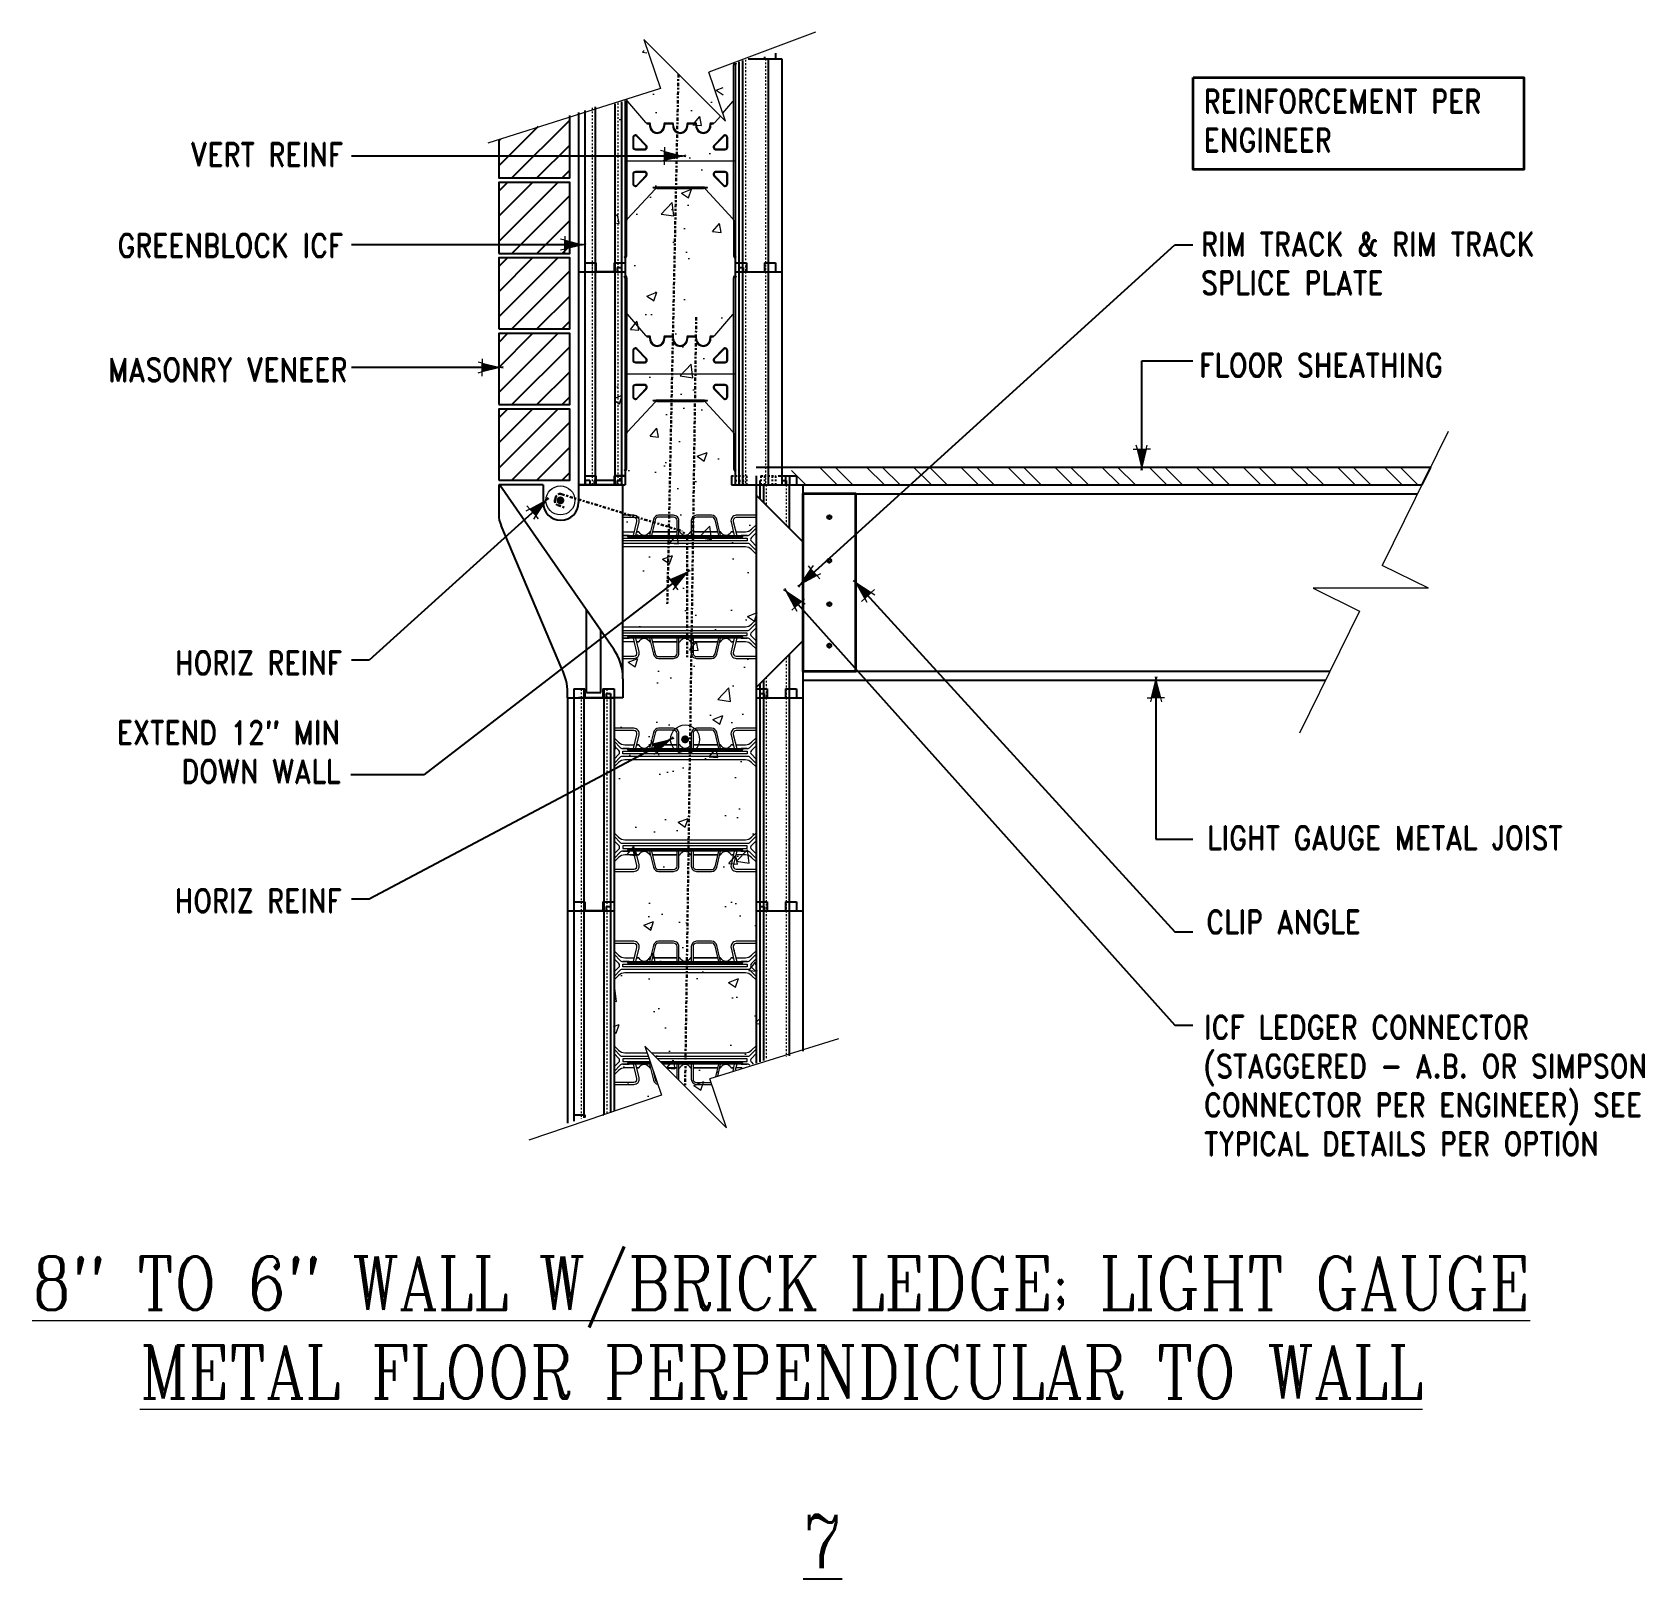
# Model space of a CAD drawing. Header units: inches. Extents: x -32 to 58.8, y 83.9 to 171.
import ezdxf

# ---------------------------------------------------------------- set-up
doc = ezdxf.new("R2010")
doc.units = ezdxf.units.IN
doc.header["$MEASUREMENT"] = 0
for name, pattern in [('CENTER', [2, 1.25, -0.25, 0.25, -0.25]), ('DASHED2', [0.375, 0.25, -0.125]), ('HIDDEN', [0.375, 0.25, -0.125]), ('HIDDEN2', [0.1875, 0.125, -0.0625])]:
    doc.linetypes.add(name, pattern=pattern)
doc.layers.get('Defpoints').update_dxf_attribs({"color": 252})
for name, color, linetype, lineweight in [('A2 Hatch', 8, 'Continuous', 9), ('A4 medium', 7, 'Continuous', 35), ('DETAILS', 7, 'Continuous', 13), ('DIM', 3, 'Continuous', 13), ('REBAR', 2, 'CENTER', 30)]:
    doc.layers.add(name, color=color, linetype=linetype, lineweight=lineweight)
doc.styles.add('ARCTEXT', font='arctext.shx', dxfattribs={"width": 0.85})
doc.styles.add('RomanC', font='romanc.shx', dxfattribs={"width": 0.85, "height": 5})
doc.styles.add('ROMAND', font='romand.shx', dxfattribs={"width": 0.85})
doc.dimstyles.new('ARCTEXT1-4', dxfattribs={"dimtxt": 4, "dimasz": 2, "dimexe": 2, "dimexo": 2, "dimgap": 2, "dimtad": 1, "dimdec": 4, "dimzin": 3, "dimdsep": 46, "dimlunit": 4, "dimtxsty": 'ARCTEXT', "dimblk": 'ARCHTICK', "dimcen": 2, "dimaunit": 1, "dimadec": 0, "dimazin": 0, "dimtfac": 1, "dimtdec": 4, "dimtmove": 2, "dimatfit": 3, "dimldrblk": 'arrow', "dimfxl": 0, "dimtolj": 1, "dimtzin": 0, "dimarcsym": 0})

msp = doc.modelspace()

# ---------------------------------------------------------------- texts
at = {"layer": 'Defpoints', "insert": (12.542, 87.492), "char_height": 3, "width": 90.08, "attachment_point": 2, "style": 'RomanC'}
msp.add_mtext('{\\L7\\P}\\P            ', dxfattribs=at)
at = {"layer": 'DIM', "color": 3, "char_height": 1.3125, "style": 'ROMAND'}
for s, insert, width, attachment_point in [('REINFORCEMENT PER ENGINEER', (34.003, 167.791), 22.17809, 1), ('VERT REINF ', (-14.458, 164.786), 22.68955, 3), ('GREENBLOCK ICF', (-14.458, 159.664), 22.68955, 3), ('RIM TRACK & RIM TRACK SPLICE PLATE ', (33.853, 159.748), 22.68955, 1), ('MASONRY VENEER ', (-14.22, 152.668), 22.68955, 3), ('FLOOR SHEATHING ', (33.751, 152.922), 22.68955, 1), ('HORIZ REINF ', (-14.518, 136.153), 22.68955, 3), ('EXTEND 12" MIN DOWN WALL ', (-14.632, 132.223), 16.76305, 3), ('LIGHT GAUGE METAL JOIST', (34.196, 126.291), 22.68955, 1), ('HORIZ REINF ', (-14.533, 122.751), 22.68955, 3), ('CLIP ANGLE', (34.153, 121.555), 22.68955, 1), ('ICF LEDGER CONNECTOR\\P(STAGGERED - A.B. OR SIMPSON CONNECTOR PER ENGINEER) SEE TYPICAL DETAILS PER OPTION', (34.025, 115.62), 29.49454, 1)]:
    msp.add_mtext(s, dxfattribs=dict(at, insert=insert, width=width, attachment_point=attachment_point))
at = {"layer": 'DIM', "insert": (10.208, 102.044), "char_height": 3, "width": 98.11745, "attachment_point": 2, "style": 'ARCTEXT'}
msp.add_mtext('{\\Fromanc.shx|c0;\\L8" TO 6" WALL W/BRICK LEDGE; LIGHT GAUGE METAL FLOOR PERPENDICULAR TO WALL}      ', dxfattribs=at)

# ---------------------------------------------------------------- blocks, each defined once
blk = doc.blocks.new('_ArchTick')
at = {"color": 0, "linetype": 'ByBlock', "const_width": 0.15}
blk.add_lwpolyline([(-0.5, -0.5), (0.5, 0.5)], dxfattribs=at)
blk = doc.blocks.new('arrow')
at = {"layer": 'DIM'}
blk.add_hatch(color=253, dxfattribs=at).paths.add_polyline_path([(-2, 0.5), (-2, -0.5), (0, 0)])
at = {"layer": 'DIM', "lineweight": 9}
for points in [[(-2, 0.98), (-2, 0.5), (-2.47, 0.62)], [(0.37, 0.09), (0, 0)], [(0.37, -0.09), (0, 0)], [(-2, -0.98), (-2, -0.5), (-2.47, -0.62)]]:
    blk.add_lwpolyline(points, dxfattribs=at)
at = {"layer": 'DIM', "lineweight": 15}
blk.add_lwpolyline([(0, 0), (-2, -0.5), (-2, 0.5), (0, 0)], dxfattribs=at)

# ---------------------------------------------------------------- hatches: boundary and pattern name
at = {"ltscale": 0.15}
h = msp.add_hatch(dxfattribs=at)
h.set_pattern_fill('ANSI31', color=256, scale=8, style=0)
h.set_pattern_definition([(45, (-3287.2688, 502.3049), (-0.70710678, 0.70710678), [])])
h.paths.add_polyline_path([(-5.704, 158.566), (-1.704, 158.566), (-1.704, 162.566), (-5.704, 162.566)])
h = msp.add_hatch(dxfattribs=at)
h.set_pattern_fill('ANSI31', color=256, scale=8, style=0)
h.set_pattern_definition([(45, (-3287.2688, 498.0549), (-0.70710678, 0.70710678), [])])
h.paths.add_polyline_path([(-5.704, 154.316), (-1.704, 154.316), (-1.704, 158.316), (-5.704, 158.316)])
h = msp.add_hatch(dxfattribs=at)
h.set_pattern_fill('ANSI31', color=256, scale=8, style=0)
h.set_pattern_definition([(45, (-3287.2688, 493.7856), (-0.70710678, 0.70710678), [])])
h.paths.add_polyline_path([(-5.704, 150.046), (-1.704, 150.046), (-1.704, 154.046), (-5.704, 154.046)])
h = msp.add_hatch(dxfattribs=at)
h.set_pattern_fill('ANSI31', color=256, scale=8, style=0)
h.set_pattern_definition([(45, (-3287.2688, 489.5356), (-0.70710678, 0.70710678), [])])
h.paths.add_polyline_path([(-5.704, 145.796), (-1.704, 145.796), (-1.704, 149.796), (-5.704, 149.796)])
at = {"layer": 'A2 Hatch', "ltscale": 0.15}
h = msp.add_hatch(dxfattribs=at)
h.set_pattern_fill('AR-CONC', color=256, scale=0.8, style=0)
h.set_pattern_definition([(50, (-3080.9174, 583.8193), (5.7380815, -0.502017), [0.6, -6.6]), (355, (-3080.9174, 583.8193), (-1.110011, 6.017537), [0.48, -5.28]), (100.45145, (-3080.439, 583.7775), (4.628071, 5.51552), [0.509922, -5.609137]), (46.1842, (-3080.9174, 585.419), (8.537928, -1.324152), [0.9, -9.9]), (96.63564, (-3080.206, 585.309), (7.477296, 7.792949), [0.764882, -8.413704]), (351.1842, (-3080.917, 585.419), (7.477296, 7.79295), [0.72, -7.92]), (21, (-3080.1174, 585.0193), (4.7752564, -3.220951), [0.6, -6.6]), (326, (-3080.1174, 585.0193), (1.946523, 5.8012), [0.48, -5.28]), (71.45144, (-3079.7195, 584.751), (6.721779, 2.580249), [0.509922, -5.609137]), (37.5, (-3080.9174, 583.8193), (0.0972788, 2.6631508), [0, -5.216, 0, -5.36, 0, -5.3]), (7.5, (-3080.9174, 583.8193), (2.1045563, 3.1552937), [0, -3.056, 0, -5.096, 0, -2.02]), (327.5, (-3082.7014, 583.8193), (4.2705795, -0.180439), [0, -2, 0, -6.24, 0, -8.28]), (317.5, (-3083.5014, 583.8193), (4.6654894, 0.80084), [0, -2.6, 0, -4.144, 0, -5.88])])
h.paths.add_polyline_path([(2.938, 167.733), (0.952, 167.059), (0.752, 110.043), (3.622, 111.016), (2.686, 113.776), (7.282, 109.18), (6.346, 111.94), (8.952, 112.824), (8.948, 145.406), (6.948, 145.406), (6.948, 169.092), (5.662, 168.656), (6.598, 165.896), (2.002, 170.493)])
h = msp.add_hatch(dxfattribs=at)
h.set_pattern_fill('ANSI32', color=256, scale=5, angle=90, style=0)
h.set_pattern_definition([(135, (-3721.333, 650.5132), (-1.3258252, -1.3258252), []), (135, (-3721.333, 651.397), (-1.3258252, -1.3258252), [])])
h.paths.add_polyline_path([(10.796, 146.527), (46.796, 146.527), (46.303, 145.527), (10.796, 145.527)])
h = msp.add_hatch(color=256, dxfattribs=at)
edge = h.paths.add_edge_path()
edge.add_arc((-2.228, 144.648), 0.224, 0, 360)
h = msp.add_hatch(color=256, dxfattribs=at)
edge = h.paths.add_edge_path()
edge.add_arc((4.796, 131.185), 0.224, 0, 360)

# ---------------------------------------------------------------- linework, layer by layer
at = {"color": 1}
for p, q in [((9.896, 169.842), (9.896, 169.527)), ((7.621, 169.283), (7.621, 157.527)), ((7.821, 169.351), (7.821, 157.527)), ((8.036, 169.423), (8.036, 157.527)), ((8.342, 169.527), (10.246, 169.527)), ((9.067, 169.561), (9.067, 169.527)), ((9.271, 169.63), (9.271, 169.527)), ((9.481, 169.527), (9.481, 157.527)), ((10.246, 169.527), (10.246, 157.527)), ((1.221, 167.112), (1.221, 157.527)), ((1.421, 167.18), (1.421, 157.527)), ((-1.204, 166.502), (-1.204, 157.527)), ((-0.854, 166.62), (-0.854, 157.527)), ((-0.279, 166.815), (-0.279, 157.527)), ((0.846, 166.985), (0.846, 157.527)), ((-0.854, 158.027), (-0.229, 158.027)), ((-0.854, 158.027), (-0.854, 145.527)), ((-0.279, 158.027), (-0.279, 145.527)), ((-0.229, 158.027), (-0.229, 157.527)), ((0.796, 158.027), (0.796, 157.527)), ((0.796, 158.027), (1.421, 158.027)), ((0.846, 158.027), (0.846, 145.527)), ((1.421, 158.027), (1.421, 145.527)), ((1.421, 158.027), (1.421, 157.527)), ((7.621, 158.027), (7.621, 145.527)), ((7.621, 158.027), (8.246, 158.027)), ((7.621, 158.027), (7.621, 157.527)), ((8.246, 158.027), (8.246, 157.527)), ((9.271, 158.027), (9.271, 157.527)), ((9.271, 158.027), (9.896, 158.027)), ((9.896, 158.027), (9.896, 157.527)), ((-1.204, 157.527), (-1.204, 145.527)), ((-1.204, 157.527), (0.971, 157.527)), ((-1.204, 157.527), (1.421, 157.527)), ((0.846, 157.527), (-0.279, 157.527)), ((0.971, 157.777), (0.971, 157.527)), ((0.971, 157.777), (1.221, 157.777)), ((1.221, 157.777), (1.221, 145.527)), ((1.221, 157.527), (1.421, 157.527)), ((7.621, 157.527), (7.821, 157.527)), ((7.621, 157.527), (10.246, 157.527)), ((7.821, 157.777), (7.821, 145.527)), ((7.821, 157.777), (8.071, 157.777)), ((8.036, 157.527), (10.246, 157.527)), ((8.036, 157.527), (8.036, 145.527)), ((8.071, 157.777), (8.071, 157.527)), ((9.481, 157.527), (9.481, 145.527)), ((10.246, 157.527), (10.246, 145.527)), ((-5.704, 145.527), (-5.704, 143.849)), ((-3.204, 145.527), (-5.704, 145.527)), ((-5.648, 145.527), (0.76, 136.299)), ((-3.204, 145.527), (-3.204, 144.527)), ((-1.204, 145.527), (0.971, 145.527)), ((-1.204, 145.527), (1.421, 145.527)), ((1.296, 145.527), (-1.204, 145.527)), ((-1.204, 145.527), (-1.204, 144.527)), ((-1.204, 145.527), (1.421, 145.527)), ((-0.854, 146.027), (-0.229, 146.027)), ((-0.829, 145.777), (-0.829, 145.527)), ((-0.579, 145.777), (-0.829, 145.777)), ((-0.579, 145.777), (-0.579, 145.527)), ((0.796, 145.777), (-0.329, 145.777)), ((-0.329, 145.777), (-0.329, 145.527)), ((0.846, 145.527), (-0.279, 145.527)), ((-0.229, 146.027), (-0.229, 145.527)), ((0.796, 146.027), (0.796, 145.527)), ((0.796, 146.027), (1.421, 146.027)), ((0.796, 146.027), (0.796, 145.527)), ((1.421, 146.027), (0.796, 146.027)), ((0.971, 145.777), (0.971, 145.527)), ((0.971, 145.777), (1.221, 145.777)), ((0.971, 145.777), (0.971, 145.527)), ((1.221, 145.777), (0.971, 145.777)), ((1.221, 145.777), (1.221, 145.527)), ((1.221, 145.527), (1.421, 145.527)), ((1.296, 134.588), (1.296, 145.527)), ((1.421, 146.027), (1.421, 145.527)), ((1.421, 146.027), (1.421, 145.527)), ((1.421, 146.027), (1.421, 145.527)), ((7.417, 146.027), (7.417, 145.527)), ((7.417, 145.527), (10.042, 145.527)), ((7.621, 146.027), (7.621, 145.527)), ((7.621, 145.527), (10.246, 145.527)), ((8.796, 146.027), (8.796, 133.527)), ((8.996, 145.777), (8.996, 144.742)), ((9.211, 145.527), (9.211, 144.527)), ((9.836, 145.527), (11.421, 145.527)), ((10.046, 146.027), (10.671, 146.027)), ((10.046, 145.527), (10.246, 145.527)), ((10.246, 145.777), (10.496, 145.777)), ((10.446, 146.027), (10.446, 145.527)), ((10.446, 146.027), (11.071, 146.027)), ((10.496, 145.777), (10.496, 145.527)), ((10.656, 145.527), (10.656, 143.082)), ((10.671, 146.027), (10.671, 145.527)), ((11.071, 146.027), (11.071, 145.527)), ((11.421, 145.527), (11.421, 133.527)), ((-2.147, 135.162), (-5.572, 143.234)), ((-0.754, 133.817), (-0.754, 138.479)), ((0.046, 137.327), (-0.754, 138.479)), ((0.046, 133.817), (0.046, 137.327)), ((10.656, 135.972), (10.656, 133.527)), ((1.296, 134.588), (1.296, 133.527)), ((9.211, 134.527), (9.211, 133.527)), ((-1.829, 133.527), (-1.829, 133.817)), ((-1.829, 133.527), (0.796, 133.527)), ((-1.829, 133.527), (-1.829, 121.527)), ((-1.829, 133.527), (0.346, 133.527)), ((-1.479, 134.027), (-0.854, 134.027)), ((-1.479, 134.027), (-1.479, 121.527)), ((1.296, 133.527), (-1.204, 133.527)), ((-0.904, 134.027), (-0.904, 121.527)), ((0.221, 133.527), (-0.904, 133.527)), ((-0.854, 134.027), (-0.854, 133.527)), ((-0.854, 133.527), (0.171, 133.527)), ((-0.754, 133.817), (0.046, 133.817)), ((0.171, 134.027), (0.171, 133.527)), ((0.171, 134.027), (0.796, 134.027)), ((0.221, 134.027), (0.221, 121.527)), ((0.346, 133.777), (0.346, 133.527)), ((0.346, 133.777), (0.596, 133.777)), ((0.596, 133.777), (0.596, 121.527)), ((0.596, 133.527), (0.796, 133.527)), ((0.796, 134.027), (0.796, 121.527)), ((8.796, 134.027), (8.796, 121.527)), ((8.796, 134.027), (9.421, 134.027)), ((8.796, 133.527), (11.421, 133.527)), ((8.796, 133.527), (8.996, 133.527)), ((8.996, 134.312), (8.996, 133.527)), ((8.996, 133.777), (8.996, 121.527)), ((8.996, 133.777), (9.246, 133.777)), ((9.211, 133.527), (11.421, 133.527)), ((9.211, 133.527), (9.211, 121.527)), ((9.246, 133.777), (9.246, 133.527)), ((9.421, 134.027), (9.421, 133.527)), ((10.446, 134.027), (10.446, 133.527)), ((10.446, 134.027), (11.071, 134.027)), ((10.656, 133.527), (10.656, 121.527)), ((11.071, 134.027), (11.071, 133.527)), ((11.421, 133.527), (11.421, 121.527)), ((-1.479, 122.027), (-0.854, 122.027)), ((-1.479, 122.027), (-1.479, 109.672)), ((-0.904, 122.027), (-0.904, 109.867)), ((-0.854, 122.027), (-0.854, 121.527)), ((0.171, 122.027), (0.171, 121.527)), ((0.171, 122.027), (0.796, 122.027)), ((0.221, 122.027), (0.221, 110.037)), ((0.346, 121.777), (0.346, 121.527)), ((0.346, 121.777), (0.596, 121.777)), ((0.596, 121.777), (0.596, 110.164)), ((0.796, 122.027), (0.796, 110.232)), ((8.796, 122.027), (8.796, 112.945)), ((8.796, 122.027), (9.421, 122.027)), ((8.996, 121.777), (8.996, 113.013)), ((8.996, 121.777), (9.246, 121.777)), ((9.246, 121.777), (9.246, 121.527)), ((9.421, 122.027), (9.421, 121.527)), ((10.446, 122.027), (10.446, 121.527)), ((10.446, 122.027), (11.071, 122.027)), ((11.071, 122.027), (11.071, 121.527)), ((-1.829, 121.527), (0.796, 121.527)), ((-1.829, 121.527), (-1.829, 109.554)), ((-1.829, 121.527), (0.346, 121.527)), ((0.221, 121.527), (-0.904, 121.527)), ((0.596, 121.527), (0.796, 121.527)), ((8.796, 121.527), (11.421, 121.527)), ((8.796, 121.527), (8.996, 121.527)), ((9.211, 121.527), (11.421, 121.527)), ((9.211, 121.527), (9.211, 113.086)), ((10.656, 121.527), (10.656, 113.364)), ((11.421, 121.527), (11.421, 113.624)), ((-1.479, 110.027), (-0.854, 110.027)), ((-0.854, 110.027), (-0.854, 109.884)), ((0.171, 110.027), (0.171, 110.02)), ((0.171, 110.027), (0.192, 110.027))]:
    msp.add_line(p, q, dxfattribs=at)
at = {"ltscale": 0.15}
for p, q in [((-5.704, 163.491), (-3.457, 165.738)), ((-4.964, 162.816), (-1.704, 166.076)), ((-5.704, 164.905), (-5.597, 165.012)), ((-3.55, 162.816), (-1.704, 164.662)), ((-2.136, 162.816), (-1.704, 163.248)), ((-0.229, 157.527), (0.796, 157.527)), ((8.792, 146.527), (46.796, 146.527)), ((46.303, 145.527), (46.796, 146.527)), ((-0.229, 145.527), (0.796, 145.527)), ((11.421, 145.527), (46.303, 145.527)), ((11.421, 142.317), (8.796, 144.942)), ((11.421, 145.027), (46.056, 145.027)), ((11.421, 136.737), (8.796, 134.112)), ((11.421, 135.027), (41.121, 135.027)), ((11.421, 134.527), (40.874, 134.527)), ((-0.854, 121.527), (0.171, 121.527))]:
    msp.add_line(p, q, dxfattribs=at)
at = {"color": 1, "linetype": 'HIDDEN', "ltscale": 0.02}
for p, q in [((-0.854, 158.027), (-0.229, 158.027)), ((-0.854, 158.027), (-0.854, 157.527)), ((-0.229, 158.027), (-0.229, 157.527)), ((0.796, 158.027), (0.796, 157.527)), ((0.796, 158.027), (1.421, 158.027)), ((7.621, 158.027), (8.246, 158.027)), ((8.246, 158.027), (8.246, 157.527)), ((9.271, 158.027), (9.271, 157.527)), ((9.271, 158.027), (9.896, 158.027)), ((9.896, 158.027), (9.896, 157.527)), ((7.821, 157.777), (7.821, 157.527)), ((7.821, 157.777), (8.071, 157.777)), ((8.071, 157.777), (8.071, 157.527)), ((-0.854, 146.027), (-0.229, 146.027)), ((-0.854, 146.027), (-0.854, 145.527)), ((-0.854, 146.027), (-0.229, 146.027)), ((-0.854, 146.027), (-0.854, 145.527)), ((-0.229, 146.027), (-0.229, 145.527)), ((-0.229, 146.027), (-0.229, 145.527)), ((0.796, 146.027), (0.796, 145.527)), ((0.796, 146.027), (1.421, 146.027)), ((0.796, 146.027), (0.796, 145.527)), ((0.796, 146.027), (1.421, 146.027)), ((7.417, 146.027), (8.042, 146.027)), ((7.617, 145.777), (7.617, 145.527)), ((7.617, 145.777), (7.867, 145.777)), ((7.621, 146.027), (8.246, 146.027)), ((7.821, 145.777), (7.821, 145.527)), ((7.821, 145.777), (8.071, 145.777)), ((7.867, 145.777), (7.867, 145.527)), ((8.042, 146.027), (8.042, 145.527)), ((8.071, 145.777), (8.071, 145.527)), ((8.246, 146.027), (8.246, 145.527)), ((9.067, 146.027), (9.067, 145.527)), ((9.067, 146.027), (9.692, 146.027)), ((9.271, 146.027), (9.271, 145.527)), ((9.271, 146.027), (9.896, 146.027)), ((9.692, 146.027), (9.692, 145.527)), ((9.896, 146.027), (9.896, 145.527)), ((-1.479, 134.027), (-0.854, 134.027)), ((-0.854, 134.027), (-0.854, 133.527)), ((0.171, 134.027), (0.171, 133.527)), ((0.171, 134.027), (0.796, 134.027)), ((8.796, 134.027), (9.421, 134.027)), ((9.421, 134.027), (9.421, 133.527)), ((10.446, 134.027), (10.446, 133.527)), ((10.446, 134.027), (11.071, 134.027)), ((11.071, 134.027), (11.071, 133.527)), ((-1.479, 122.027), (-0.854, 122.027)), ((-0.854, 122.027), (-0.854, 121.527)), ((0.171, 122.027), (0.171, 121.527)), ((0.171, 122.027), (0.796, 122.027)), ((8.796, 122.027), (9.421, 122.027)), ((9.421, 122.027), (9.421, 121.527)), ((10.446, 122.027), (10.446, 121.527)), ((10.446, 122.027), (11.071, 122.027)), ((11.071, 122.027), (11.071, 121.527)), ((-1.479, 110.027), (-0.854, 110.027)), ((-0.854, 110.027), (-0.854, 109.884)), ((0.171, 110.027), (0.171, 110.02)), ((0.171, 110.027), (0.192, 110.027))]:
    msp.add_line(p, q, dxfattribs=at)
at = {"ltscale": 0.15}
msp.add_lwpolyline([(-5.704, 164.976), (-5.704, 162.816), (-1.704, 162.816), (-1.704, 166.332)], dxfattribs=at)
for points in [[(-5.704, 158.566), (-1.704, 158.566), (-1.704, 162.566), (-5.704, 162.566)], [(-5.704, 154.316), (-1.704, 154.316), (-1.704, 158.316), (-5.704, 158.316)], [(-5.704, 150.046), (-1.704, 150.046), (-1.704, 154.046), (-5.704, 154.046)], [(-5.704, 145.796), (-1.704, 145.796), (-1.704, 149.796), (-5.704, 149.796)]]:
    msp.add_lwpolyline(points, close=True, dxfattribs=at)
at = {"color": 1}
for centre, radius, start, end in [((-2.204, 144.527), 1, 180, 0), ((-4.204, 143.849), 1.5, 180, 204.22775), ((-1.704, 134.588), 3, 360, 34.77783), ((-4.829, 133.817), 3, 0, 26.64228)]:
    msp.add_arc(centre, radius, start, end, dxfattribs=at)
at = {"layer": 'A2 Hatch', "linetype": 'DASHED2', "ltscale": 0.15}
for p, q in [((8.196, 169.478), (8.196, 157.527)), ((9.321, 169.527), (9.321, 157.527)), ((1.006, 167.039), (1.006, 157.527)), ((-0.439, 166.761), (-0.439, 157.527)), ((-0.439, 158.027), (-0.439, 145.527)), ((1.006, 158.027), (1.006, 145.527)), ((8.196, 157.527), (8.196, 145.527)), ((9.321, 157.527), (9.321, 145.527)), ((9.371, 145.527), (9.371, 144.367)), ((10.496, 145.527), (10.496, 143.242)), ((10.496, 135.812), (10.496, 133.527)), ((9.371, 134.687), (9.371, 133.527)), ((-1.064, 134.027), (-1.064, 121.527)), ((0.381, 134.027), (0.381, 121.527)), ((9.371, 133.527), (9.371, 121.527)), ((10.496, 133.527), (10.496, 121.527)), ((-1.064, 122.027), (-1.064, 109.813)), ((0.381, 122.027), (0.381, 110.091)), ((9.371, 121.527), (9.371, 113.14)), ((10.496, 121.527), (10.496, 113.31))]:
    msp.add_line(p, q, dxfattribs=at)
at = {"layer": 'A2 Hatch', "linetype": 'HIDDEN2', "ltscale": 0.15}
for p, q in [((-1.479, 134.027), (-1.479, 133.527)), ((-0.854, 134.027), (-1.479, 134.027)), ((-0.854, 134.027), (-0.854, 133.527)), ((0.171, 134.027), (0.171, 133.527)), ((0.796, 134.027), (0.171, 134.027)), ((0.796, 134.027), (0.796, 133.527))]:
    msp.add_line(p, q, dxfattribs=at)
at = {"layer": 'A2 Hatch', "ltscale": 0.15}
for centre in [(-2.228, 144.648), (4.796, 131.185)]:
    msp.add_circle(centre, 0.816, dxfattribs=at)
at = {"layer": 'A4 medium', "ltscale": 0.15}
for points in [[(33.405, 168.476), (52.046, 168.476), (52.046, 163.294), (33.405, 163.294)], [(14.421, 135.027), (14.421, 145.027), (11.421, 145.027), (11.421, 135.027)]]:
    msp.add_lwpolyline(points, close=True, dxfattribs=at)
for centre in [(12.921, 143.706), (12.921, 141.254), (12.921, 138.801), (12.921, 138.801), (12.922, 136.465), (12.922, 136.465)]:
    msp.add_circle(centre, 0.1, dxfattribs=at)
at = {"layer": 'DETAILS', "color": 6, "lineweight": 20}
for p, q in [((7.521, 167.197), (7.521, 169.177)), ((7.528, 169.202), (7.563, 169.263)), ((7.621, 169.152), (7.621, 158.454)), ((7.621, 169.15), (7.621, 169.113)), ((7.623, 169.283), (7.673, 169.254)), ((7.673, 169.254), (7.628, 169.175)), ((1.421, 167.18), (1.421, 158.454)), ((1.521, 167.214), (1.521, 167.197)), ((1.521, 167.197), (1.521, 160.436)), ((1.549, 167.128), (2.567, 165.938)), ((6.919, 166.456), (7.493, 167.128)), ((7.521, 160.436), (7.521, 167.197)), ((6.476, 165.938), (6.785, 166.3)), ((2.639, 165.907), (2.646, 165.907)), ((2.796, 165.907), (2.639, 165.907)), ((2.646, 165.907), (2.646, 165.857)), ((2.646, 165.857), (2.746, 165.857)), ((2.796, 165.807), (2.796, 165.752)), ((2.846, 165.752), (2.846, 165.857)), ((3.596, 165.857), (3.596, 165.752)), ((4.096, 165.907), (3.646, 165.907)), ((3.646, 165.752), (3.646, 165.807)), ((3.696, 165.857), (4.046, 165.857)), ((4.096, 165.807), (4.096, 165.752)), ((4.146, 165.752), (4.146, 165.857)), ((4.896, 165.857), (4.896, 165.752)), ((5.396, 165.907), (4.946, 165.907)), ((4.946, 165.752), (4.946, 165.807)), ((4.996, 165.857), (5.346, 165.857)), ((5.396, 165.807), (5.396, 165.752)), ((5.446, 165.752), (5.446, 165.857)), ((6.196, 165.857), (6.196, 165.752)), ((6.403, 165.907), (6.246, 165.907)), ((6.246, 165.752), (6.246, 165.807)), ((6.296, 165.857), (6.396, 165.857)), ((6.396, 165.857), (6.396, 165.907)), ((6.396, 165.907), (6.403, 165.907)), ((1.846, 165.088), (1.846, 164.547)), ((1.896, 165.088), (1.896, 164.547)), ((1.996, 164.447), (2.515, 164.447)), ((1.996, 164.397), (2.515, 164.397)), ((2.588, 164.616), (2.068, 165.157)), ((2.624, 164.651), (2.104, 165.192)), ((6.938, 165.192), (6.419, 164.651)), ((6.974, 165.157), (6.455, 164.616)), ((6.527, 164.447), (7.046, 164.447)), ((6.527, 164.397), (7.046, 164.397)), ((7.146, 164.547), (7.146, 165.088)), ((7.196, 164.547), (7.196, 165.088)), ((1.421, 163.777), (7.621, 163.777)), ((1.846, 163.027), (1.846, 162.486)), ((1.896, 163.027), (1.896, 162.486)), ((2.515, 163.177), (1.996, 163.177)), ((2.515, 163.127), (1.996, 163.127)), ((2.068, 162.417), (2.588, 162.958)), ((2.104, 162.382), (2.624, 162.923)), ((6.419, 162.923), (6.938, 162.382)), ((6.455, 162.958), (6.974, 162.417)), ((7.046, 163.177), (6.527, 163.177)), ((7.046, 163.127), (6.527, 163.127)), ((7.146, 162.486), (7.146, 163.027)), ((7.196, 162.486), (7.196, 163.027)), ((1.55, 160.506), (3.102, 162.183)), ((3.151, 162.297), (2.995, 162.282)), ((2.995, 162.262), (3.151, 162.247)), ((4.521, 162.297), (3.151, 162.297)), ((3.151, 162.247), (4.521, 162.247)), ((3.208, 162.227), (4.521, 162.227)), ((5.891, 162.297), (4.521, 162.297)), ((4.521, 162.247), (5.891, 162.247)), ((4.521, 162.227), (5.834, 162.227)), ((6.047, 162.282), (5.891, 162.297)), ((5.891, 162.247), (6.047, 162.262)), ((5.94, 162.183), (7.492, 160.506)), ((1.521, 158.428), (1.521, 160.436)), ((7.521, 160.436), (7.521, 158.428)), ((1.414, 158.429), (1.369, 158.35)), ((1.369, 158.35), (1.455, 158.3)), ((1.421, 158.491), (1.421, 158.454)), ((1.455, 158.3), (1.514, 158.403)), ((7.528, 158.403), (7.587, 158.3)), ((7.587, 158.3), (7.673, 158.35)), ((7.621, 158.454), (7.621, 158.491)), ((7.673, 158.35), (7.628, 158.429)), ((1.369, 157.254), (1.455, 157.304)), ((1.414, 157.175), (1.369, 157.254)), ((1.421, 157.152), (1.421, 146.454)), ((1.421, 157.113), (1.421, 157.15)), ((1.455, 157.304), (1.514, 157.202)), ((1.521, 157.177), (1.521, 155.197)), ((7.521, 155.197), (7.521, 157.177)), ((7.528, 157.202), (7.587, 157.304)), ((7.587, 157.304), (7.673, 157.254)), ((7.621, 157.152), (7.621, 146.454)), ((7.621, 157.15), (7.621, 157.113)), ((7.673, 157.254), (7.628, 157.175)), ((1.521, 155.197), (1.521, 148.436)), ((1.549, 155.128), (2.567, 153.938)), ((6.476, 153.938), (7.493, 155.128)), ((7.521, 148.436), (7.521, 155.197)), ((2.639, 153.907), (2.646, 153.907)), ((2.796, 153.907), (2.639, 153.907)), ((2.646, 153.907), (2.646, 153.857)), ((2.646, 153.857), (2.746, 153.857)), ((2.796, 153.807), (2.796, 153.752)), ((2.846, 153.752), (2.846, 153.857)), ((3.596, 153.857), (3.596, 153.752)), ((4.096, 153.907), (3.646, 153.907)), ((3.646, 153.752), (3.646, 153.807)), ((3.696, 153.857), (4.046, 153.857)), ((4.096, 153.807), (4.096, 153.752)), ((4.146, 153.752), (4.146, 153.857)), ((4.896, 153.857), (4.896, 153.752)), ((5.396, 153.907), (4.946, 153.907)), ((4.946, 153.752), (4.946, 153.807)), ((4.996, 153.857), (5.346, 153.857)), ((5.396, 153.807), (5.396, 153.752)), ((5.446, 153.752), (5.446, 153.857)), ((6.196, 153.857), (6.196, 153.752)), ((6.403, 153.907), (6.246, 153.907)), ((6.246, 153.752), (6.246, 153.807)), ((6.296, 153.857), (6.396, 153.857)), ((6.396, 153.857), (6.396, 153.907)), ((6.396, 153.907), (6.403, 153.907)), ((1.846, 153.088), (1.846, 152.547)), ((1.896, 153.088), (1.896, 152.547)), ((2.588, 152.616), (2.068, 153.157)), ((2.624, 152.651), (2.104, 153.192)), ((6.938, 153.192), (6.419, 152.651)), ((6.974, 153.157), (6.455, 152.616)), ((7.146, 152.547), (7.146, 153.088)), ((7.196, 152.547), (7.196, 153.088)), ((1.421, 151.777), (7.621, 151.777)), ((1.996, 152.447), (2.515, 152.447)), ((1.996, 152.397), (2.515, 152.397)), ((6.527, 152.447), (7.046, 152.447)), ((6.527, 152.397), (7.046, 152.397)), ((1.846, 151.027), (1.846, 150.486)), ((1.896, 151.027), (1.896, 150.486)), ((2.515, 151.177), (1.996, 151.177)), ((2.515, 151.127), (1.996, 151.127)), ((2.068, 150.417), (2.588, 150.958)), ((2.104, 150.382), (2.624, 150.923)), ((6.419, 150.923), (6.938, 150.382)), ((6.455, 150.958), (6.974, 150.417)), ((7.046, 151.177), (6.527, 151.177)), ((7.046, 151.127), (6.527, 151.127)), ((7.146, 150.486), (7.146, 151.027)), ((7.196, 150.486), (7.196, 151.027)), ((1.55, 148.506), (3.102, 150.183)), ((3.151, 150.297), (2.995, 150.282)), ((2.995, 150.262), (3.151, 150.247)), ((4.521, 150.297), (3.151, 150.297)), ((3.151, 150.247), (4.521, 150.247)), ((3.208, 150.227), (4.521, 150.227)), ((5.891, 150.297), (4.521, 150.297)), ((4.521, 150.247), (5.891, 150.247)), ((4.521, 150.227), (5.834, 150.227)), ((6.047, 150.282), (5.891, 150.297)), ((5.891, 150.247), (6.047, 150.262)), ((5.94, 150.183), (7.492, 148.506)), ((1.521, 146.428), (1.521, 148.436)), ((7.521, 148.436), (7.521, 146.428)), ((1.414, 146.429), (1.369, 146.35)), ((1.369, 146.35), (1.455, 146.3)), ((1.421, 146.491), (1.421, 146.454)), ((1.455, 146.3), (1.514, 146.403)), ((7.528, 146.403), (7.587, 146.3)), ((7.587, 146.3), (7.673, 146.35)), ((7.621, 146.454), (7.621, 146.491)), ((7.673, 146.35), (7.628, 146.429)), ((4.348, 112.677), (3.75, 112.677)), ((3.75, 112.677), (4.348, 112.677))]:
    msp.add_line(p, q, dxfattribs=at)
for points in [[(1.645, 142.677), (1.545, 142.677), (1.295, 142.677), (1.892, 142.677), (2.082, 143.467, 0.485338), (1.917, 143.677), (1.296, 143.677)], [(2.025, 142.677), (2.208, 143.437, 0.485338), (1.917, 143.807), (1.296, 143.807)], [(4.448, 142.677), (4.448, 143.507, 0.414214), (4.148, 143.807), (3.305, 143.807, 0.346495), (3.014, 143.577), (2.797, 142.677)], [(4.348, 142.677), (4.348, 143.507, 0.414214), (4.148, 143.707), (3.305, 143.707, 0.346495), (3.111, 143.554), (2.9, 142.677)], [(6.795, 142.677), (6.578, 143.577, 0.346495), (6.287, 143.807), (5.444, 143.807, 0.414214), (5.144, 143.507), (5.144, 142.677)], [(6.693, 142.677), (6.481, 143.554, 0.346495), (6.287, 143.707), (5.444, 143.707, 0.414214), (5.244, 143.507), (5.244, 142.677)], [(8.796, 143.807), (7.675, 143.807, 0.485338), (7.384, 143.437), (7.567, 142.677)], [(8.796, 143.677), (7.675, 143.677, 0.485338), (7.51, 143.467), (7.701, 142.677), (8.297, 142.677), (8.047, 142.677), (7.947, 142.677)], [(1.296, 142.889, 0.0537), (1.403, 142.877), (1.94, 142.877)], [(1.296, 142.677), (4.796, 142.677, -0.279322), (4.51, 142.85, 0.279322), (4.466, 142.877)], [(2.827, 142.877, 0.279322), (2.783, 142.85, -0.605918), (2.211, 142.85, 0.279322), (2.167, 142.877), (2.074, 142.877), (2.167, 142.877)], [(5.126, 142.877, 0.279322), (5.082, 142.85, -0.279322), (4.796, 142.677), (8.355, 142.677, 0.198912), (8.426, 142.706), (8.796, 143.077)], [(7.426, 142.877), (7.519, 142.877), (7.426, 142.877, 0.279322), (7.381, 142.85, -0.605918), (6.81, 142.85, 0.279322), (6.765, 142.877)], [(7.652, 142.877), (8.19, 142.877, 0.198912), (8.543, 143.024), (8.796, 143.277)], [(8.796, 142.827), (8.528, 142.558, 0.414214), (8.528, 142.346), (8.796, 142.078)], [(8.796, 141.828), (8.426, 142.198, 0.198912), (8.355, 142.227), (4.796, 142.227), (1.296, 142.227)], [(8.796, 141.628), (8.543, 141.881, 0.198912), (8.19, 142.027), (4.796, 142.027), (1.403, 142.027, 0.0537), (1.296, 142.016, 0.0537)], [(1.296, 137.539, 0.0537), (1.403, 137.527), (4.796, 137.527), (8.19, 137.527, 0.198912), (8.543, 137.674), (8.796, 137.927)], [(1.296, 137.327), (4.796, 137.327), (8.355, 137.327, 0.198912), (8.426, 137.356), (8.796, 137.727)], [(8.796, 137.477), (8.528, 137.208, 0.414214), (8.528, 136.996), (8.796, 136.728)], [(1.296, 135.877), (1.917, 135.877, 0.485338), (2.082, 136.087), (1.892, 136.877), (1.295, 136.877), (1.545, 136.877), (1.645, 136.877)], [(4.466, 136.677, 0.279322), (4.51, 136.704, -0.279322), (4.796, 136.877), (1.296, 136.877)], [(1.296, 135.747), (1.917, 135.747, 0.485338), (2.208, 136.117), (2.025, 136.877)], [(1.94, 136.677), (1.403, 136.677, 0.0537), (1.296, 136.666, 0.0537)], [(2.167, 136.677), (2.074, 136.677), (2.167, 136.677, 0.279322), (2.211, 136.704, -0.605918), (2.783, 136.704, 0.279322), (2.827, 136.677)], [(2.797, 136.877), (3.014, 135.977, 0.346495), (3.305, 135.747), (4.148, 135.747, 0.414214), (4.448, 136.047), (4.448, 136.877)], [(2.9, 136.877), (3.111, 136, 0.346495), (3.305, 135.847), (4.148, 135.847, 0.414214), (4.348, 136.047), (4.348, 136.877)], [(8.796, 136.478), (8.426, 136.848, 0.198912), (8.355, 136.877), (4.796, 136.877, -0.279322), (5.082, 136.704, 0.279322), (5.126, 136.677)], [(5.144, 136.877), (5.144, 136.047, 0.414214), (5.444, 135.747), (6.287, 135.747, 0.346495), (6.578, 135.977), (6.795, 136.877)], [(5.244, 136.877), (5.244, 136.047, 0.414214), (5.444, 135.847), (6.287, 135.847, 0.346495), (6.481, 136), (6.693, 136.877)], [(6.765, 136.677, 0.279322), (6.81, 136.704, -0.605918), (7.381, 136.704, 0.279322), (7.426, 136.677), (7.519, 136.677), (7.426, 136.677)], [(7.567, 136.877), (7.384, 136.117, 0.485338), (7.675, 135.747), (8.796, 135.747)], [(7.947, 136.877), (8.047, 136.877), (8.297, 136.877), (7.701, 136.877), (7.51, 136.087, 0.485338), (7.675, 135.877), (8.796, 135.877)], [(8.796, 136.278), (8.543, 136.531, 0.198912), (8.19, 136.677), (7.652, 136.677)], [(2.025, 130.677), (2.208, 131.437, 0.485338), (1.917, 131.807), (0.796, 131.807)], [(1.645, 130.677), (1.545, 130.677), (1.295, 130.677), (1.892, 130.677), (2.082, 131.467, 0.485338), (1.917, 131.677), (0.796, 131.677)], [(4.448, 130.677), (4.448, 131.507, 0.414214), (4.148, 131.807), (3.305, 131.807, 0.346495), (3.014, 131.577), (2.797, 130.677)], [(4.348, 130.677), (4.348, 131.507, 0.414214), (4.148, 131.707), (3.305, 131.707, 0.346495), (3.111, 131.554), (2.9, 130.677)], [(6.795, 130.677), (6.578, 131.577, 0.346495), (6.287, 131.807), (5.444, 131.807, 0.414214), (5.144, 131.507), (5.144, 130.677)], [(6.693, 130.677), (6.481, 131.554, 0.346495), (6.287, 131.707), (5.444, 131.707, 0.414214), (5.244, 131.507), (5.244, 130.677)], [(8.796, 131.807), (7.675, 131.807, 0.485338), (7.384, 131.437), (7.567, 130.677)], [(8.796, 131.677), (7.675, 131.677, 0.485338), (7.51, 131.467), (7.701, 130.677), (8.297, 130.677), (8.047, 130.677), (7.947, 130.677)], [(0.796, 131.277), (1.049, 131.024, 0.198912), (1.403, 130.877), (1.94, 130.877)], [(0.796, 131.077), (1.166, 130.706, 0.198912), (1.237, 130.677), (4.796, 130.677, -0.279322), (4.51, 130.85, 0.279322), (4.466, 130.877)], [(0.796, 130.078), (1.064, 130.346, 0.414214), (1.064, 130.558), (0.796, 130.827)], [(2.827, 130.877, 0.279322), (2.783, 130.85, -0.605918), (2.211, 130.85, 0.279322), (2.167, 130.877), (2.074, 130.877), (2.167, 130.877)], [(5.126, 130.877, 0.279322), (5.082, 130.85, -0.279322), (4.796, 130.677), (8.355, 130.677, 0.198912), (8.426, 130.706), (8.796, 131.077)], [(7.426, 130.877), (7.519, 130.877), (7.426, 130.877, 0.279322), (7.381, 130.85, -0.605918), (6.81, 130.85, 0.279322), (6.765, 130.877)], [(7.652, 130.877), (8.19, 130.877, 0.198912), (8.543, 131.024), (8.796, 131.277)], [(8.796, 130.827), (8.528, 130.558, 0.414214), (8.528, 130.346), (8.796, 130.078)], [(8.796, 129.828), (8.426, 130.198, 0.198912), (8.355, 130.227), (4.796, 130.227), (1.237, 130.227, 0.198912), (1.166, 130.198), (0.796, 129.828)], [(8.796, 129.628), (8.543, 129.881, 0.198912), (8.19, 130.027), (4.796, 130.027), (1.403, 130.027, 0.198912), (1.049, 129.881), (0.796, 129.628)], [(0.796, 125.927), (1.049, 125.674, 0.198912), (1.403, 125.527), (4.796, 125.527), (8.19, 125.527, 0.198912), (8.543, 125.674), (8.796, 125.927)], [(0.796, 125.727), (1.166, 125.356, 0.198912), (1.237, 125.327), (4.796, 125.327), (8.355, 125.327, 0.198912), (8.426, 125.356), (8.796, 125.727)], [(0.796, 124.728), (1.064, 124.996, 0.414214), (1.064, 125.208), (0.796, 125.477)], [(8.796, 125.477), (8.528, 125.208, 0.414214), (8.528, 124.996), (8.796, 124.728)], [(4.466, 124.677, 0.279322), (4.51, 124.704, -0.279322), (4.796, 124.877), (1.237, 124.877, 0.198912), (1.166, 124.848), (0.796, 124.478)], [(0.796, 123.877), (1.917, 123.877, 0.485338), (2.082, 124.087), (1.892, 124.877), (1.295, 124.877), (1.545, 124.877), (1.645, 124.877)], [(0.796, 123.747), (1.917, 123.747, 0.485338), (2.208, 124.117), (2.025, 124.877)], [(1.94, 124.677), (1.403, 124.677, 0.198912), (1.049, 124.531), (0.796, 124.278)], [(2.167, 124.677), (2.074, 124.677), (2.167, 124.677, 0.279322), (2.211, 124.704, -0.605918), (2.783, 124.704, 0.279322), (2.827, 124.677)], [(2.797, 124.877), (3.014, 123.977, 0.346495), (3.305, 123.747), (4.148, 123.747, 0.414214), (4.448, 124.047), (4.448, 124.877)], [(2.9, 124.877), (3.111, 124, 0.346495), (3.305, 123.847), (4.148, 123.847, 0.414214), (4.348, 124.047), (4.348, 124.877)], [(8.796, 124.478), (8.426, 124.848, 0.198912), (8.355, 124.877), (4.796, 124.877, -0.279322), (5.082, 124.704, 0.279322), (5.126, 124.677)], [(5.144, 124.877), (5.144, 124.047, 0.414214), (5.444, 123.747), (6.287, 123.747, 0.346495), (6.578, 123.977), (6.795, 124.877)], [(5.244, 124.877), (5.244, 124.047, 0.414214), (5.444, 123.847), (6.287, 123.847, 0.346495), (6.481, 124), (6.693, 124.877)], [(6.765, 124.677, 0.279322), (6.81, 124.704, -0.605918), (7.381, 124.704, 0.279322), (7.426, 124.677), (7.519, 124.677), (7.426, 124.677)], [(7.567, 124.877), (7.384, 124.117, 0.485338), (7.675, 123.747), (8.796, 123.747)], [(7.947, 124.877), (8.047, 124.877), (8.297, 124.877), (7.701, 124.877), (7.51, 124.087, 0.485338), (7.675, 123.877), (8.796, 123.877)], [(8.796, 124.278), (8.543, 124.531, 0.198912), (8.19, 124.677), (7.652, 124.677)], [(2.025, 118.677), (2.208, 119.437, 0.485338), (1.917, 119.807), (0.796, 119.807)], [(1.645, 118.677), (1.545, 118.677), (1.295, 118.677), (1.892, 118.677), (2.082, 119.467, 0.485338), (1.917, 119.677), (0.796, 119.677)], [(0.796, 119.277), (1.049, 119.024, 0.198912), (1.403, 118.877), (1.94, 118.877)], [(0.796, 119.077), (1.166, 118.706, 0.198912), (1.237, 118.677), (4.796, 118.677, -0.279322), (4.51, 118.85, 0.279322), (4.466, 118.877)], [(4.448, 118.677), (4.448, 119.507, 0.414214), (4.148, 119.807), (3.305, 119.807, 0.346495), (3.014, 119.577), (2.797, 118.677)], [(4.348, 118.677), (4.348, 119.507, 0.414214), (4.148, 119.707), (3.305, 119.707, 0.346495), (3.111, 119.554), (2.9, 118.677)], [(5.126, 118.877, 0.279322), (5.082, 118.85, -0.279322), (4.796, 118.677), (8.355, 118.677, 0.198912), (8.426, 118.706), (8.796, 119.077)], [(6.795, 118.677), (6.578, 119.577, 0.346495), (6.287, 119.807), (5.444, 119.807, 0.414214), (5.144, 119.507), (5.144, 118.677)], [(6.693, 118.677), (6.481, 119.554, 0.346495), (6.287, 119.707), (5.444, 119.707, 0.414214), (5.244, 119.507), (5.244, 118.677)], [(8.796, 119.807), (7.675, 119.807, 0.485338), (7.384, 119.437), (7.567, 118.677)], [(8.796, 119.677), (7.675, 119.677, 0.485338), (7.51, 119.467), (7.701, 118.677), (8.297, 118.677), (8.047, 118.677), (7.947, 118.677)], [(7.652, 118.877), (8.19, 118.877, 0.198912), (8.543, 119.024), (8.796, 119.277)], [(0.796, 118.078), (1.064, 118.346, 0.414214), (1.064, 118.558), (0.796, 118.827)], [(8.796, 117.828), (8.426, 118.198, 0.198912), (8.355, 118.227), (4.796, 118.227), (1.237, 118.227, 0.198912), (1.166, 118.198), (0.796, 117.828)], [(8.796, 117.628), (8.543, 117.881, 0.198912), (8.19, 118.027), (4.796, 118.027), (1.403, 118.027, 0.198912), (1.049, 117.881), (0.796, 117.628)], [(2.827, 118.877, 0.279322), (2.783, 118.85, -0.605918), (2.211, 118.85, 0.279322), (2.167, 118.877), (2.074, 118.877), (2.167, 118.877)], [(7.426, 118.877), (7.519, 118.877), (7.426, 118.877, 0.279322), (7.381, 118.85, -0.605918), (6.81, 118.85, 0.279322), (6.765, 118.877)], [(8.796, 118.827), (8.528, 118.558, 0.414214), (8.528, 118.346), (8.796, 118.078)], [(0.796, 113.927), (1.049, 113.674, 0.198912), (1.403, 113.527), (2.656, 113.527)], [(0.796, 113.727), (1.166, 113.356, 0.198912), (1.237, 113.327), (2.723, 113.327)], [(0.796, 112.728), (1.064, 112.996, 0.414214), (1.064, 113.208), (0.796, 113.477)], [(2.9, 113.527), (4.796, 113.527), (8.19, 113.527, 0.198912), (8.543, 113.674), (8.796, 113.927)], [(3.1, 113.327), (4.796, 113.327), (8.355, 113.327, 0.198912), (8.426, 113.356), (8.796, 113.727)], [(8.796, 113.477), (8.528, 113.208, 0.414214), (8.528, 112.996), (8.634, 112.89)], [(0.796, 111.877), (1.917, 111.877, 0.485338), (2.082, 112.087), (1.892, 112.877), (1.295, 112.877), (1.545, 112.877), (1.645, 112.877)], [(0.796, 111.747), (1.917, 111.747, 0.485338), (2.208, 112.117), (2.025, 112.877)], [(2.876, 112.877), (1.237, 112.877, 0.198912), (1.166, 112.848), (0.796, 112.478)], [(1.94, 112.677), (1.403, 112.677, 0.198912), (1.049, 112.531), (0.796, 112.278)], [(2.842, 112.977), (1.645, 112.977), (1.548, 112.955, 0.780776), (1.548, 112.949), (1.645, 112.927), (2.859, 112.927)], [(2.167, 112.677), (2.074, 112.677), (2.167, 112.677, 0.279322), (2.211, 112.704, -0.605918), (2.783, 112.704, 0.279322), (2.827, 112.677)], [(2.797, 112.877), (3.014, 111.977, 0.302614), (3.258, 111.751, 0.302614)], [(2.958, 112.637), (3.111, 112, 0.225019), (3.219, 111.867)], [(3.5, 112.927), (4.796, 112.927), (7.947, 112.927), (8.044, 112.949, 0.780776), (8.044, 112.955), (7.947, 112.977), (4.796, 112.977), (3.45, 112.977)], [(4.466, 112.677, 0.279322), (4.51, 112.704, -0.279322), (4.796, 112.877), (3.55, 112.877)], [(4.442, 111.986, 0.051306), (4.448, 112.047), (4.448, 112.877)], [(8.447, 112.827), (8.426, 112.848, 0.198912), (8.355, 112.877), (4.796, 112.877, -0.279322), (5.082, 112.704, 0.279322), (5.126, 112.677)], [(5.144, 112.877), (5.144, 112.047, 0.414214), (5.444, 111.747), (6.287, 111.747, 0.00833), (6.297, 111.747, 0.00833)], [(5.244, 112.877), (5.244, 112.047, 0.414214), (5.444, 111.847), (6.263, 111.847)], [(6.765, 112.677, 0.279322), (6.81, 112.704, -0.605918), (7.381, 112.704, 0.279322), (7.426, 112.677), (7.519, 112.677), (7.426, 112.677)]]:
    msp.add_lwpolyline(points, format="xyb", dxfattribs=at)
for points in [[(4.796, 142.527), (8.297, 142.527), (8.297, 142.377), (4.796, 142.377), (1.295, 142.377), (1.295, 142.527)], [(2.845, 142.877), (2.827, 142.877)], [(4.348, 142.877), (2.948, 142.877)], [(4.448, 142.877), (4.466, 142.877)], [(5.144, 142.877), (5.126, 142.877)], [(5.244, 142.877), (6.644, 142.877)], [(6.747, 142.877), (6.765, 142.877)], [(4.796, 137.027), (8.297, 137.027), (8.297, 137.177), (4.796, 137.177), (1.295, 137.177), (1.295, 137.027)], [(2.845, 136.677), (2.827, 136.677)], [(4.348, 136.677), (2.948, 136.677)], [(4.448, 136.677), (4.466, 136.677)], [(5.144, 136.677), (5.126, 136.677)], [(5.244, 136.677), (6.644, 136.677)], [(6.747, 136.677), (6.765, 136.677)], [(2.845, 130.877), (2.827, 130.877)], [(4.348, 130.877), (2.948, 130.877)], [(4.448, 130.877), (4.466, 130.877)], [(5.144, 130.877), (5.126, 130.877)], [(5.244, 130.877), (6.644, 130.877)], [(6.747, 130.877), (6.765, 130.877)], [(4.796, 130.527), (8.297, 130.527), (8.297, 130.377), (4.796, 130.377), (1.295, 130.377), (1.295, 130.527)], [(4.796, 125.027), (8.297, 125.027), (8.297, 125.177), (4.796, 125.177), (1.295, 125.177), (1.295, 125.027)], [(2.845, 124.677), (2.827, 124.677)], [(4.348, 124.677), (2.948, 124.677)], [(4.448, 124.677), (4.466, 124.677)], [(5.144, 124.677), (5.126, 124.677)], [(5.244, 124.677), (6.644, 124.677)], [(6.747, 124.677), (6.765, 124.677)], [(4.796, 118.527), (8.297, 118.527), (8.297, 118.377), (4.796, 118.377), (1.295, 118.377), (1.295, 118.527)], [(2.845, 118.877), (2.827, 118.877)], [(4.348, 118.877), (2.948, 118.877)], [(4.448, 118.877), (4.466, 118.877)], [(5.144, 118.877), (5.126, 118.877)], [(5.244, 118.877), (6.644, 118.877)], [(6.747, 118.877), (6.765, 118.877)], [(2.845, 112.677), (2.827, 112.677)], [(4.448, 112.677), (4.466, 112.677)], [(5.144, 112.677), (5.126, 112.677)], [(5.244, 112.677), (6.644, 112.677)], [(6.747, 112.677), (6.765, 112.677)]]:
    msp.add_lwpolyline(points, close=True, dxfattribs=at)
for points in [[(4.796, 142.627), (1.645, 142.627), (1.548, 142.605, 0.780776), (1.548, 142.599), (1.645, 142.577), (4.796, 142.577), (7.947, 142.577), (8.044, 142.599, 0.780776), (8.044, 142.605), (7.947, 142.627)], [(4.796, 136.927), (7.947, 136.927), (8.044, 136.949, 0.780776), (8.044, 136.955), (7.947, 136.977), (4.796, 136.977), (1.645, 136.977), (1.548, 136.955, 0.780776), (1.548, 136.949), (1.645, 136.927)], [(4.796, 130.627), (1.645, 130.627), (1.548, 130.605, 0.780776), (1.548, 130.599), (1.645, 130.577), (4.796, 130.577), (7.947, 130.577), (8.044, 130.599, 0.780776), (8.044, 130.605), (7.947, 130.627)], [(4.796, 124.927), (7.947, 124.927), (8.044, 124.949, 0.780776), (8.044, 124.955), (7.947, 124.977), (4.796, 124.977), (1.645, 124.977), (1.548, 124.955, 0.780776), (1.548, 124.949), (1.645, 124.927)], [(4.796, 118.627), (1.645, 118.627), (1.548, 118.605, 0.780776), (1.548, 118.599), (1.645, 118.577), (4.796, 118.577), (7.947, 118.577), (8.044, 118.599, 0.780776), (8.044, 118.605), (7.947, 118.627)]]:
    msp.add_lwpolyline(points, format="xyb", close=True, dxfattribs=at)
for points in [[(2.774, 113.177), (1.295, 113.177), (1.295, 113.027), (2.825, 113.027)], [(3.4, 113.027), (4.796, 113.027), (8.297, 113.027), (8.297, 113.177), (4.796, 113.177), (3.25, 113.177)], [(4.348, 112.08), (4.348, 112.877)], [(6.523, 112.174), (6.693, 112.877)], [(6.635, 112.212), (6.795, 112.877)], [(7.567, 112.877), (7.475, 112.497)], [(7.947, 112.877), (8.047, 112.877), (8.297, 112.877), (7.701, 112.877), (7.621, 112.547)], [(8.006, 112.677), (7.652, 112.677)]]:
    msp.add_lwpolyline(points, dxfattribs=at)
for centre, radius, start, end in [((7.571, 169.177), 0.05, 150, 180), ((7.671, 169.15), 0.05, 150, 180), ((1.621, 167.197), 0.1, 180, 223.83086), ((7.421, 167.197), 0.1, 316.16914, 360), ((1.996, 165.088), 0.15, 43.83086, 180), ((2.639, 166.007), 0.1, 223.83086, 270), ((2.746, 165.807), 0.05, 360, 90), ((2.796, 165.857), 0.05, 0, 90), ((3.221, 165.752), 0.425, 180, 360), ((3.221, 165.752), 0.375, 180, 0), ((3.646, 165.857), 0.05, 90, 180), ((3.696, 165.807), 0.05, 90, 180), ((4.046, 165.807), 0.05, 360, 90), ((4.096, 165.857), 0.05, 0, 90), ((4.521, 165.752), 0.425, 180, 270), ((4.521, 165.752), 0.375, 180, 270), ((4.521, 165.752), 0.425, 270, 0), ((4.521, 165.752), 0.375, 270, 0), ((4.946, 165.857), 0.05, 90, 180), ((4.996, 165.807), 0.05, 90, 180), ((5.346, 165.807), 0.05, 0, 90), ((5.396, 165.857), 0.05, 0, 90), ((5.821, 165.752), 0.425, 180, 0), ((5.821, 165.752), 0.375, 180, 0), ((6.246, 165.857), 0.05, 90, 180), ((6.296, 165.807), 0.05, 90, 180), ((6.403, 166.007), 0.1, 270, 316.16914), ((7.046, 165.088), 0.15, 0, 136.16914), ((1.996, 164.547), 0.15, 180, 270), ((1.996, 165.088), 0.1, 43.83086, 180), ((1.996, 164.547), 0.1, 180, 270), ((2.515, 164.547), 0.15, 270, 43.83086), ((2.515, 164.547), 0.1, 270, 43.83086), ((6.527, 164.547), 0.15, 136.16914, 270), ((6.527, 164.547), 0.1, 136.16914, 270), ((7.046, 165.088), 0.1, 0, 136.16914), ((7.046, 164.547), 0.15, 270, 0), ((7.046, 164.547), 0.1, 270, 360), ((1.996, 163.027), 0.15, 90, 180), ((1.996, 162.486), 0.15, 180, 316.16914), ((1.996, 163.027), 0.1, 90, 180), ((1.996, 162.486), 0.1, 180, 316.16914), ((2.515, 163.027), 0.15, 316.16914, 90), ((2.515, 163.027), 0.1, 316.16914, 90), ((6.527, 163.027), 0.15, 90, 223.83086), ((6.527, 163.027), 0.1, 90, 223.83086), ((7.046, 162.486), 0.15, 223.83086, 360), ((7.046, 162.486), 0.1, 223.83086, 0), ((7.046, 163.027), 0.15, 360, 90), ((7.046, 163.027), 0.1, 0, 90), ((1.521, 161.69), 0.1, 180, 209.74488), ((2.996, 162.272), 0.01, 97.40989, 262.59011), ((3.208, 162.077), 0.15, 90, 135), ((5.834, 162.077), 0.15, 45, 90), ((6.046, 162.272), 0.01, 277.40989, 82.59011), ((1.621, 160.436), 0.1, 135, 180), ((7.421, 160.436), 0.1, 360, 45), ((1.371, 158.454), 0.05, 330, 360), ((1.471, 158.428), 0.05, 330, 360), ((7.571, 158.428), 0.05, 180, 210), ((7.671, 158.454), 0.05, 180, 210), ((1.371, 157.15), 0.05, 0, 30), ((1.471, 157.177), 0.05, 0, 30), ((7.571, 157.177), 0.05, 150, 180), ((7.671, 157.15), 0.05, 150, 180), ((1.621, 155.197), 0.1, 180, 223.83086), ((7.421, 155.197), 0.1, 316.16914, 360), ((2.639, 154.007), 0.1, 223.83086, 270), ((2.746, 153.807), 0.05, 360, 90), ((2.796, 153.857), 0.05, 0, 90), ((3.221, 153.752), 0.425, 180, 360), ((3.221, 153.752), 0.375, 180, 0), ((3.646, 153.857), 0.05, 90, 180), ((3.696, 153.807), 0.05, 90, 180), ((4.046, 153.807), 0.05, 360, 90), ((4.096, 153.857), 0.05, 0, 90), ((4.521, 153.752), 0.425, 180, 270), ((4.521, 153.752), 0.375, 180, 270), ((4.521, 153.752), 0.425, 270, 0), ((4.521, 153.752), 0.375, 270, 0), ((4.946, 153.857), 0.05, 90, 180), ((4.996, 153.807), 0.05, 90, 180), ((5.346, 153.807), 0.05, 0, 90), ((5.396, 153.857), 0.05, 0, 90), ((5.821, 153.752), 0.425, 180, 0), ((5.821, 153.752), 0.375, 180, 0), ((6.246, 153.857), 0.05, 90, 180), ((6.296, 153.807), 0.05, 90, 180), ((6.403, 154.007), 0.1, 270, 316.16914), ((1.996, 153.088), 0.15, 43.83086, 180), ((1.996, 152.547), 0.15, 180, 270), ((1.996, 153.088), 0.1, 43.83086, 180), ((1.996, 152.547), 0.1, 180, 270), ((2.515, 152.547), 0.15, 270, 43.83086), ((2.515, 152.547), 0.1, 270, 43.83086), ((6.527, 152.547), 0.15, 136.16914, 270), ((6.527, 152.547), 0.1, 136.16914, 270), ((7.046, 153.088), 0.15, 0, 136.16914), ((7.046, 153.088), 0.1, 0, 136.16914), ((7.046, 152.547), 0.15, 270, 0), ((7.046, 152.547), 0.1, 270, 360), ((1.996, 151.027), 0.15, 90, 180), ((1.996, 151.027), 0.1, 90, 180), ((2.515, 151.027), 0.15, 316.16914, 90), ((2.515, 151.027), 0.1, 316.16914, 90), ((6.527, 151.027), 0.15, 90, 223.83086), ((6.527, 151.027), 0.1, 90, 223.83086), ((7.046, 151.027), 0.15, 360, 90), ((7.046, 151.027), 0.1, 0, 90), ((1.996, 150.486), 0.15, 180, 316.16914), ((1.996, 150.486), 0.1, 180, 316.16914), ((2.996, 150.272), 0.01, 97.40989, 262.59011), ((3.208, 150.077), 0.15, 90, 135), ((5.834, 150.077), 0.15, 45, 90), ((6.046, 150.272), 0.01, 277.40989, 82.59011), ((7.046, 150.486), 0.15, 223.83086, 360), ((7.046, 150.486), 0.1, 223.83086, 0), ((1.521, 149.69), 0.1, 180, 209.74488), ((1.621, 148.436), 0.1, 135, 180), ((7.421, 148.436), 0.1, 360, 45), ((1.371, 146.454), 0.05, 330, 360), ((1.471, 146.428), 0.05, 330, 360), ((7.571, 146.428), 0.05, 180, 210), ((7.671, 146.454), 0.05, 180, 210)]:
    msp.add_arc(centre, radius, start, end, dxfattribs=at)
at = {"layer": 'DIM'}
for p, q in [((12.134, 171.025), (6.132, 168.778)), ((2.471, 170.614), (3.408, 167.854)), ((7.068, 166.018), (2.471, 170.614)), ((7.068, 166.018), (6.132, 168.778)), ((3.408, 167.854), (-6.313, 164.769)), ((47.783, 148.527), (44.061, 140.985)), ((46.675, 139.695), (44.061, 140.985)), ((46.675, 139.695), (40.175, 139.695)), ((40.175, 139.695), (42.788, 138.405)), ((42.788, 138.405), (39.394, 131.527)), ((2.53, 113.898), (3.466, 111.138)), ((7.126, 109.301), (2.53, 113.898)), ((13.442, 114.309), (6.19, 112.061)), ((7.126, 109.301), (6.19, 112.061)), ((3.466, 111.138), (-3.999, 108.606))]:
    msp.add_line(p, q, dxfattribs=at)
at = {"layer": 'REBAR', "ltscale": 0.15}
for p, q in [((4.419, 168.666), (3.794, 138.822)), ((5.421, 154.976), (4.796, 111.632)), ((-2.529, 144.701), (-2.484, 144.847)), ((-2.379, 144.381), (-2.011, 144.249)), ((-2.17, 144.999), (4.612, 142.927)), ((4.903, 142.535), (4.903, 135.78))]:
    msp.add_line(p, q, dxfattribs=at)
for centre, radius, start, end in [((-2.294, 144.616), 0.25, 160.16936, 250.25234), ((-2.249, 144.762), 0.25, 71.44559, 160.16936), ((4.019, 142.184), 0.951, 21.64076, 51.38484)]:
    msp.add_arc(centre, radius, start, end, dxfattribs=at)

msp.set_redraw_order([(e.dxf.handle, doc.entitydb.next_handle()) for e in msp.query("TEXT MTEXT ATTDEF DIMENSION ARC_DIMENSION")])  # texts and dimensions are drawn at this point

# ---------------------------------------------------------------- leaders
at = {"layer": 'DIM'}
for points in [[(4.643, 164.05), (-6.17, 164.051), (-13.991, 164.051)], [(-0.98, 159.052), (-7.716, 159.053), (-13.991, 159.053)], [(11.314, 139.923), (32.387, 159.045), (33.387, 159.045)], [(-5.634, 152.135), (-10.888, 152.136), (-13.991, 152.136)], [(30.519, 146.527), (30.519, 152.508), (33.387, 152.508)], [(-3.043, 144.648), (-12.991, 135.644), (-13.991, 135.644)], [(4.903, 140.609), (-9.928, 129.184), (-14.03, 129.184)], [(14.421, 140.027), (32.387, 120.345), (33.387, 120.345)], [(10.496, 139.527), (32.387, 115.09), (33.387, 115.09)], [(31.314, 134.527), (31.314, 125.558), (33.387, 125.558)], [(3.98, 131.185), (-12.991, 122.181), (-13.991, 122.181)]]:
    msp.add_leader(points, dimstyle='ARCTEXT1-4', override={"dimasz": 0.5, "dimtad": 0}, dxfattribs=at)

doc.saveas('drawing.dxf')
